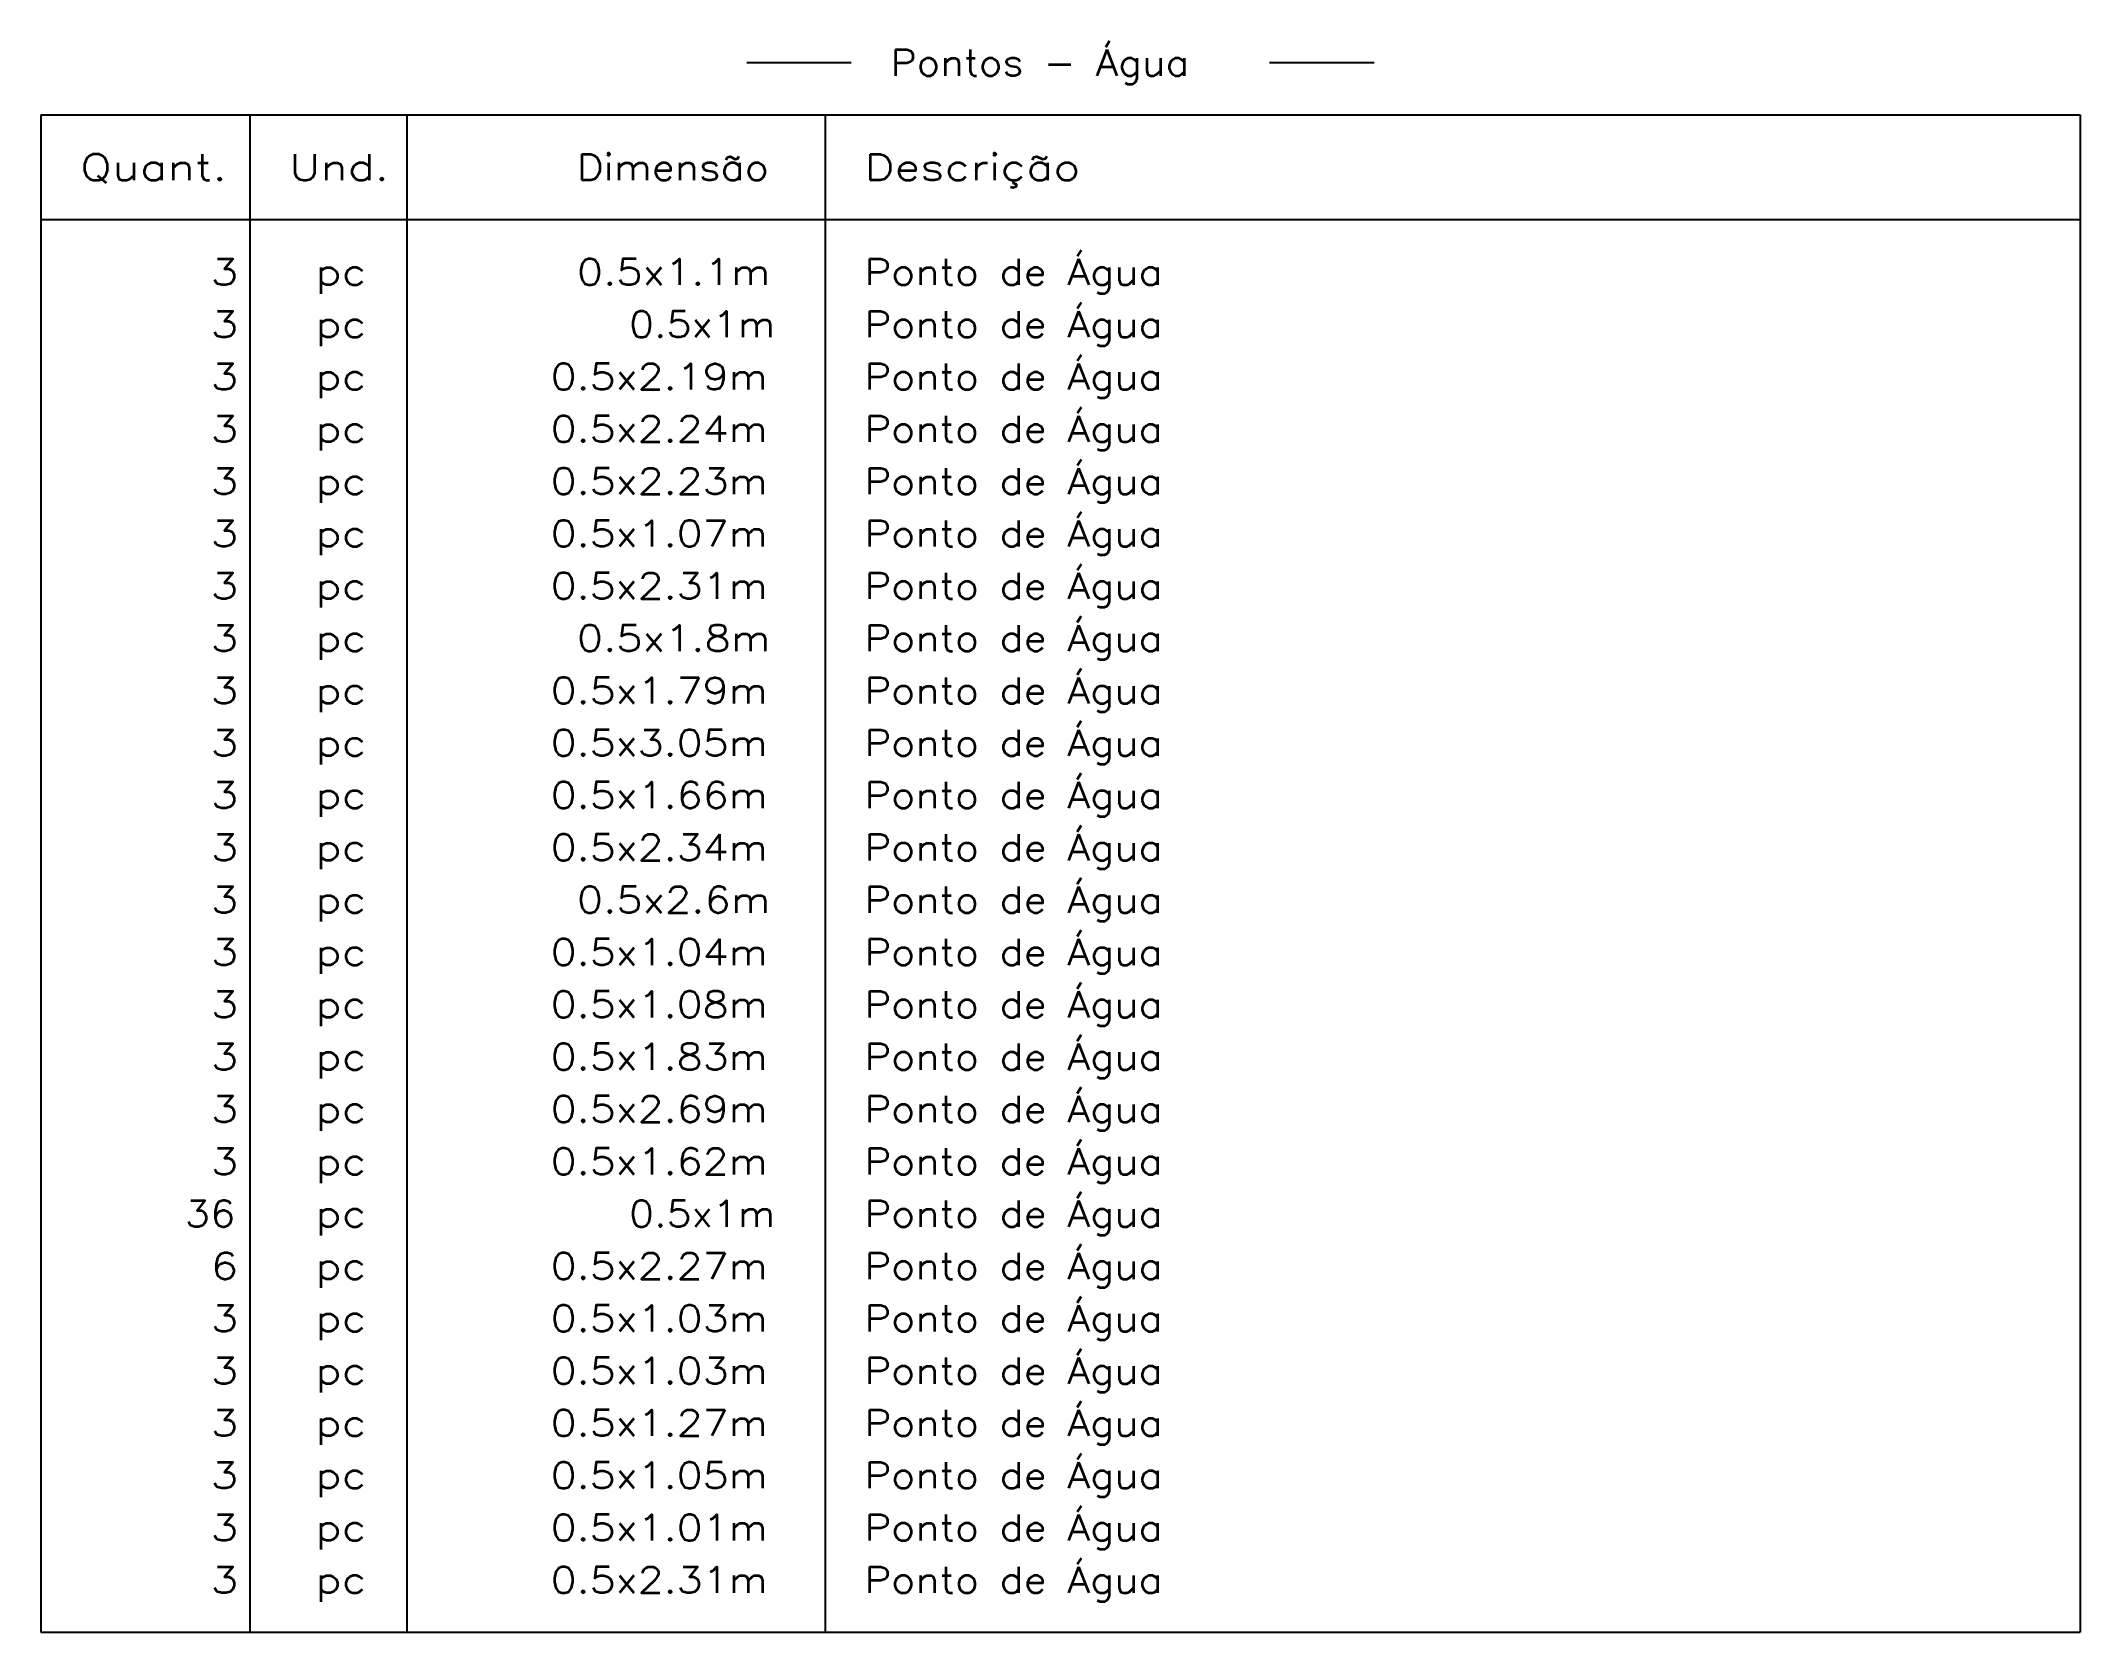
# Model space of a CAD drawing. Extents: x -160 to 364724, y -100 to 7353297.
# Drawn here: x 359890 to 359968, y 7346105.6 to 7346166.4 of the extents above; entities that cross this region are included whole.
import ezdxf

# ---------------------------------------------------------------- set-up
doc = ezdxf.new("R2010")
doc.units = 0
doc.header["$LTSCALE"] = 5
doc.layers.add('LISTAGEM_LINHA', color=7, linetype='Continuous')
doc.layers.add('LISTAGEM_TEXTO', color=7, linetype='Continuous')
doc.styles.add('ROMANS', font='ROMANS.shx', dxfattribs={"height": 2})

msp = doc.modelspace()

# ---------------------------------------------------------------- texts
at = {"layer": 'LISTAGEM_TEXTO', "style": 'ROMANS'}
for s, width, p in [('Pontos - Água', 1.109756, (359922.507, 7346165.053)), ('Quant.', 1.298969, (359891.507, 7346161.053)), ('Und.', 1.272727, (359899.507, 7346161.053)), ('Dimensão', 1.135135, (359910.507, 7346161.053)), ('Descrição', 1.277027, (359921.507, 7346161.053)), ('3', 1.235294, (359896.507, 7346157.053)), ('0.5x1.1m', 1.174825, (359910.507, 7346157.053)), ('Ponto de Água', 1.1375, (359921.507, 7346157.053)), ('pc', 1.235294, (359900.507, 7346157.053)), ('Ponto de Água', 1.1375, (359921.507, 7346155.053)), ('3', 1.235294, (359896.507, 7346155.053)), ('pc', 1.235294, (359900.507, 7346155.053)), ('0.5x1m', 1.115044, (359912.507, 7346155.053)), ('3', 1.235294, (359896.507, 7346153.053)), ('0.5x2.19m', 1.159509, (359909.507, 7346153.053)), ('Ponto de Água', 1.1375, (359921.507, 7346153.053)), ('pc', 1.235294, (359900.507, 7346153.053)), ('3', 1.235294, (359896.507, 7346151.053)), ('pc', 1.235294, (359900.507, 7346151.053)), ('0.5x2.24m', 1.159509, (359909.507, 7346151.053)), ('Ponto de Água', 1.1375, (359921.507, 7346151.053)), ('Ponto de Água', 1.1375, (359921.507, 7346149.053)), ('3', 1.235294, (359896.507, 7346149.053)), ('pc', 1.235294, (359900.507, 7346149.053)), ('0.5x2.23m', 1.159509, (359909.507, 7346149.053)), ('3', 1.235294, (359896.507, 7346147.053)), ('0.5x1.07m', 1.159509, (359909.507, 7346147.053)), ('Ponto de Água', 1.1375, (359921.507, 7346147.053)), ('pc', 1.235294, (359900.507, 7346147.053)), ('Ponto de Água', 1.1375, (359921.507, 7346145.053)), ('3', 1.235294, (359896.507, 7346145.053)), ('pc', 1.235294, (359900.507, 7346145.053)), ('0.5x2.31m', 1.159509, (359909.507, 7346145.053)), ('3', 1.235294, (359896.507, 7346143.053)), ('0.5x1.8m', 1.174825, (359910.507, 7346143.053)), ('Ponto de Água', 1.1375, (359921.507, 7346143.053)), ('pc', 1.235294, (359900.507, 7346143.053)), ('Ponto de Água', 1.1375, (359921.507, 7346141.053)), ('3', 1.235294, (359896.507, 7346141.053)), ('pc', 1.235294, (359900.507, 7346141.053)), ('0.5x1.79m', 1.159509, (359909.507, 7346141.053)), ('3', 1.235294, (359896.507, 7346139.053)), ('0.5x3.05m', 1.159509, (359909.507, 7346139.053)), ('Ponto de Água', 1.1375, (359921.507, 7346139.053)), ('pc', 1.235294, (359900.507, 7346139.053)), ('3', 1.235294, (359896.507, 7346137.053)), ('pc', 1.235294, (359900.507, 7346137.053)), ('0.5x1.66m', 1.159509, (359909.507, 7346137.053)), ('Ponto de Água', 1.1375, (359921.507, 7346137.053)), ('Ponto de Água', 1.1375, (359921.507, 7346135.053)), ('3', 1.235294, (359896.507, 7346135.053)), ('pc', 1.235294, (359900.507, 7346135.053)), ('0.5x2.34m', 1.159509, (359909.507, 7346135.053)), ('3', 1.235294, (359896.507, 7346133.053)), ('0.5x2.6m', 1.174825, (359910.507, 7346133.053)), ('Ponto de Água', 1.1375, (359921.507, 7346133.053)), ('pc', 1.235294, (359900.507, 7346133.053)), ('Ponto de Água', 1.1375, (359921.507, 7346131.053)), ('3', 1.235294, (359896.507, 7346131.053)), ('pc', 1.235294, (359900.507, 7346131.053)), ('0.5x1.04m', 1.159509, (359909.507, 7346131.053)), ('3', 1.235294, (359896.507, 7346129.053)), ('0.5x1.08m', 1.159509, (359909.507, 7346129.053)), ('Ponto de Água', 1.1375, (359921.507, 7346129.053)), ('pc', 1.235294, (359900.507, 7346129.053)), ('Ponto de Água', 1.1375, (359921.507, 7346127.053)), ('3', 1.235294, (359896.507, 7346127.053)), ('pc', 1.235294, (359900.507, 7346127.053)), ('0.5x1.83m', 1.159509, (359909.507, 7346127.053)), ('3', 1.235294, (359896.507, 7346125.053)), ('0.5x2.69m', 1.159509, (359909.507, 7346125.053)), ('Ponto de Água', 1.1375, (359921.507, 7346125.053)), ('pc', 1.235294, (359900.507, 7346125.053)), ('Ponto de Água', 1.1375, (359921.507, 7346123.053)), ('3', 1.235294, (359896.507, 7346123.053)), ('pc', 1.235294, (359900.507, 7346123.053)), ('0.5x1.62m', 1.159509, (359909.507, 7346123.053)), ('36', 1.135135, (359895.507, 7346121.053)), ('0.5x1m', 1.115044, (359912.507, 7346121.053)), ('Ponto de Água', 1.1375, (359921.507, 7346121.053)), ('pc', 1.235294, (359900.507, 7346121.053)), ('6', 1.235294, (359896.507, 7346119.053)), ('pc', 1.235294, (359900.507, 7346119.053)), ('0.5x2.27m', 1.159509, (359909.507, 7346119.053)), ('Ponto de Água', 1.1375, (359921.507, 7346119.053)), ('Ponto de Água', 1.1375, (359921.507, 7346117.053)), ('3', 1.235294, (359896.507, 7346117.053)), ('pc', 1.235294, (359900.507, 7346117.053)), ('0.5x1.03m', 1.159509, (359909.507, 7346117.053)), ('3', 1.235294, (359896.507, 7346115.053)), ('0.5x1.03m', 1.159509, (359909.507, 7346115.053)), ('Ponto de Água', 1.1375, (359921.507, 7346115.053)), ('pc', 1.235294, (359900.507, 7346115.053)), ('Ponto de Água', 1.1375, (359921.507, 7346113.053)), ('3', 1.235294, (359896.507, 7346113.053)), ('pc', 1.235294, (359900.507, 7346113.053)), ('0.5x1.27m', 1.159509, (359909.507, 7346113.053)), ('3', 1.235294, (359896.507, 7346111.053)), ('0.5x1.05m', 1.159509, (359909.507, 7346111.053)), ('Ponto de Água', 1.1375, (359921.507, 7346111.053)), ('pc', 1.235294, (359900.507, 7346111.053)), ('Ponto de Água', 1.1375, (359921.507, 7346109.053)), ('3', 1.235294, (359896.507, 7346109.053)), ('pc', 1.235294, (359900.507, 7346109.053)), ('0.5x1.01m', 1.159509, (359909.507, 7346109.053)), ('3', 1.235294, (359896.507, 7346107.053)), ('0.5x2.31m', 1.159509, (359909.507, 7346107.053)), ('Ponto de Água', 1.1375, (359921.507, 7346107.053)), ('pc', 1.235294, (359900.507, 7346107.053))]:
    msp.add_text(s, height=1, dxfattribs=dict(at, width=width)).set_placement(p)

# ---------------------------------------------------------------- linework, layer by layer
at = {"layer": 'LISTAGEM_LINHA'}
for p, q in [((359917.007, 7346165.553), (359921.007, 7346165.553)), ((359937.007, 7346165.553), (359941.007, 7346165.553)), ((359890.007, 7346163.553), (359968.007, 7346163.553)), ((359890.007, 7346163.553), (359890.007, 7346105.553)), ((359898.007, 7346163.553), (359898.007, 7346105.553)), ((359904.007, 7346163.553), (359904.007, 7346105.553)), ((359920.007, 7346163.553), (359920.007, 7346105.553)), ((359968.007, 7346163.553), (359968.007, 7346105.553)), ((359890.007, 7346159.553), (359968.007, 7346159.553)), ((359890.007, 7346105.553), (359968.007, 7346105.553))]:
    msp.add_line(p, q, dxfattribs=at)

msp.set_redraw_order([(e.dxf.handle, doc.entitydb.next_handle()) for e in msp.query("TEXT MTEXT ATTDEF DIMENSION ARC_DIMENSION")])  # texts and dimensions are drawn at this point

doc.saveas('drawing.dxf')
